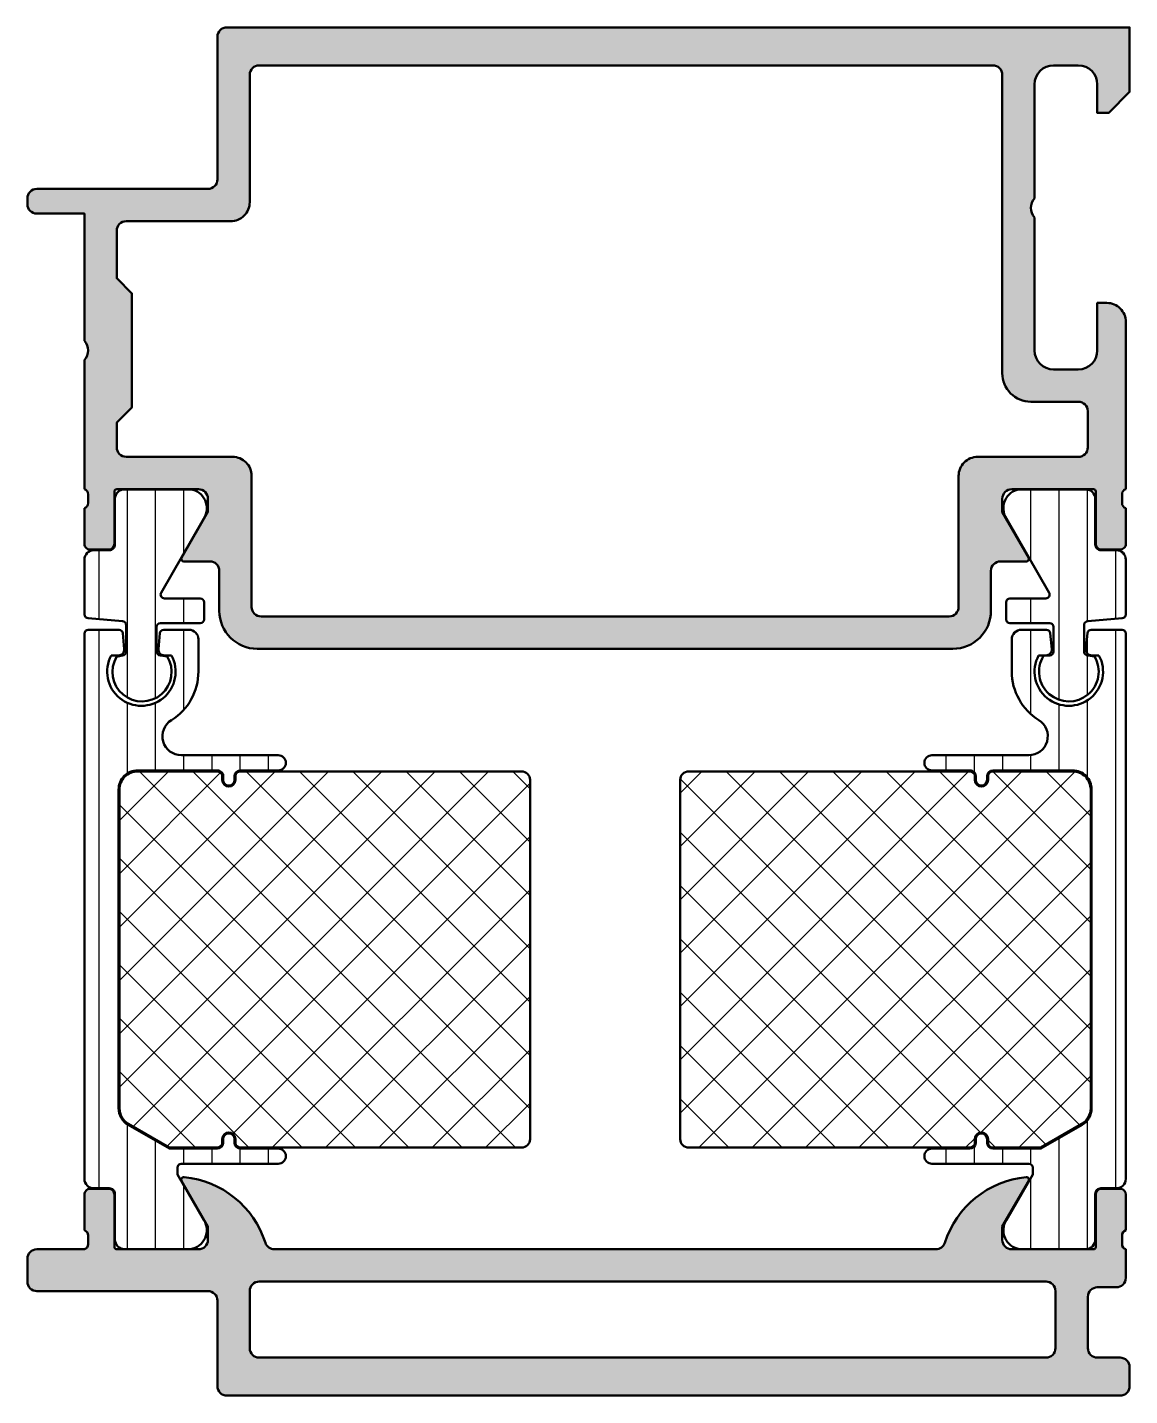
# Model space of a CAD drawing. Extents: x 20 to 78, y 3 to 75.
import ezdxf

# ---------------------------------------------------------------- set-up
doc = ezdxf.new("R2010")
doc.units = 0
for name, color, linetype, lineweight in [('0S-Alu contour', 7, 'Continuous', 50), ('0S-Alu hatch', 252, 'Continuous', 25), ('0S-Plastic contour', 254, 'Continuous', 50), ('0S-Plastic hatch', 253, 'Continuous', 25), ('0S-PT contour', 91, 'Continuous', 50), ('0S-PT hatch', 103, 'Continuous', 25)]:
    doc.layers.add(name, color=color, linetype=linetype, lineweight=lineweight)
pattern_1 = [(90, (0, 0), (-1.4859, 0), [])]
pattern_2 = [(135, (0, 0), (-1.403165018917055, -1.403165018917055), []), (225, (0, 0), (1.403165018917055, -1.403165018917055), [])]

# ---------------------------------------------------------------- blocks, each defined once
blk = doc.blocks.new('398150__D2F0867B_CA79_4D83_AA23_D057F32A120A_')
at = {"layer": '0S-Alu hatch'}
h = blk.add_hatch(color=256, dxfattribs=at)
edge = h.paths.add_edge_path()
edge.add_line((30.00026401343132, 74.50000104445732), (30.00026401343133, 67.00000104445695))
edge.add_ellipse((29.50029453007857, 66.99997052501573), major_axis=(-0.4999694842842503, 0), ratio=1, start_angle=89.9930054588263, end_angle=180.0034974838206, ccw=False)
edge.add_line((29.50023349491744, 66.500001044457), (20.50026401342631, 66.50000104445625))
edge.add_arc((20.50026401343114, 66.00000104073133), 0.5000000037249209, 90.00000000055367, 179.993005887432)
edge.add_line((20.00026401343151, 66.00006207587792), (20.00026401343143, 65.70002851026636))
edge.add_arc((20.50026401366356, 65.7000285102766), 0.5000000002321201, 180, 269.9982514709469)
edge.add_line((20.50024875486903, 65.2000285102773), (23.00000000000023, 65.20002851027718))
edge.add_line((23.00000000000023, 65.20002851027718), (23.00000000000035, 58.50003040446583))
edge.add_ellipse((22.4749758030479, 58.0000229818307), major_axis=(-0.7250226410780544, 0), ratio=1, start_angle=136.3989482371629, end_angle=223.6019249855894, ccw=False)
edge.add_line((23.00000762035857, 57.50002356094377), (22.99999999875553, 50.69907664726284))
edge.add_ellipse((22.92116355221252, 50.43155605526973), major_axis=(-0.2788950563274118, 0), ratio=1, start_angle=178.8354106259032, end_angle=253.58012358051332, ccw=False)
edge.add_line((23.20000099875554, 50.42588764727137), (23.20000099875553, 49.97229364727136))
edge.add_ellipse((22.92113290311235, 49.96663298779428), major_axis=(-0.2789255417371579, 0), ratio=1, start_angle=106.4245945553576, end_angle=181.1628700728891, ccw=False)
edge.add_line((22.99999999875554, 49.69908964727134), (22.99999999875553, 47.81907864726282))
edge.add_arc((23.29999999875552, 47.81907864726282), 0.2999999999999971, 180, 270.0000000000013)
edge.add_line((23.29999999875553, 47.51907864726283), (24.27997431779831, 47.51907864726283))
edge.add_arc((24.27997431779831, 47.81907864726284), 0.3000000000000043, 270.0000000000013, 360)
edge.add_line((24.57997431779831, 47.81907864726284), (24.57997431779831, 50.57907664726283))
edge.add_ellipse((24.69997431774081, 50.57907664726283), major_axis=(-0.1199999999424967, 0), ratio=1, start_angle=269.9999999999983, end_angle=360, ccw=False)
edge.add_line((24.69997431774081, 50.69907664720533), (29.00000000000031, 50.69909748777376))
edge.add_ellipse((29.000010320111, 50.19910780788475), major_axis=(-0.4999896799955189, 0), ratio=1, start_angle=179.9988173777202, end_angle=270.00118262198185, ccw=False)
edge.add_line((29.50000000000001, 50.19909748777415), (29.49999999999988, 49.49908528074347))
edge.add_line((29.49999999999988, 49.49908528074347), (28.11175537109272, 47.09457478269572))
edge.add_arc((28.23870596663834, 47.03788439617878), 0.1390332824644127, 155.9366245846284, 266.6097434881934)
edge.add_line((28.23048400878849, 46.89909443601615), (29.59999999875592, 46.89909443601576))
edge.add_ellipse((29.59999999875615, 46.3990944360168), major_axis=(-0.4999999999989626, 0), ratio=1, start_angle=180, end_angle=270.0000000000257, ccw=False)
edge.add_line((30.0999999987551, 46.39909443601681), (30.09999999875603, 44.29876967261841))
edge.add_arc((32.09999999875595, 44.2987696726181), 1.999999999999914, 180, 269.9999999999876)
edge.add_line((32.09999999875551, 42.29876967261819), (68.70000305175542, 42.29876967261779))
edge.add_arc((68.70000305175616, 44.29876967261841), 2.000000000000618, 269.9999999999789, 360)
edge.add_line((70.70000305175677, 44.29876967261841), (70.70000305175678, 46.39909443601569))
edge.add_ellipse((71.20000305175651, 46.39909443601597), major_axis=(-0.49999999999973, 0), ratio=1, start_angle=270.00000000004724, end_angle=360, ccw=False)
edge.add_line((71.2000030517561, 46.89909443601569), (72.56953430175747, 46.89909443601581))
edge.add_arc((72.56129753257002, 47.03789339212072), 0.1390431392858264, 273.3961299493354, 384.0575019778553)
edge.add_line((72.68826293945314, 47.09457478269528), (71.30001831054585, 49.49908528074314))
edge.add_line((71.30001831054585, 49.49908528074314), (71.30001831054632, 50.199097487784))
edge.add_ellipse((71.8000030538529, 50.19911274795955), major_axis=(-0.4999847435394781, 0), ratio=1, start_angle=-90.00699432659928, end_angle=0.0017487408159126971, ccw=False)
edge.add_line((71.80006408900441, 50.69909748777362), (76.10002873271398, 50.69907664720528))
edge.add_ellipse((76.100028732714, 50.57907664720527), major_axis=(-0.1199999999999974, 0), ratio=1, start_angle=180, end_angle=270.00000000000676, ccw=False)
edge.add_line((76.220028732714, 50.57907664720527), (76.22002873271398, 47.81907864720526))
edge.add_arc((76.52002873271398, 47.81907864720525), 0.2999999999999943, 180, 270)
edge.add_line((76.52002873271398, 47.51907864720526), (77.50000305175676, 47.51907864720527))
edge.add_arc((77.50000305175678, 47.81907864720527), 0.3000000000000078, 269.9999999999973, 360)
edge.add_line((77.80000305175679, 47.81907864720527), (77.80000305175678, 49.69908964721379))
edge.add_ellipse((77.87887014739992, 49.96663298773672), major_axis=(-0.2789255417371315, 0), ratio=1, start_angle=-1.1628700728924741, end_angle=73.57540544464848, ccw=False)
edge.add_line((77.60000205175677, 49.97229364721381), (77.60000205175677, 50.42588764721378))
edge.add_ellipse((77.87883949829981, 50.43155605521215), major_axis=(-0.2788950563274235, 0), ratio=1, start_angle=-73.58012358050843, end_angle=1.16458937409692, ccw=False)
edge.add_line((77.80000305175678, 50.69907664720527), (77.80000305175827, 59.50001630324557))
edge.add_arc((76.80000305164091, 59.50001630324512), 1.000000000117344, 0, 90.00087426481947)
edge.add_line((76.79998779284129, 60.50001630324605), (76.30000305175736, 60.50001630324591))
edge.add_line((76.30000305175736, 60.50001630324591), (76.30000305175794, 58.00001630324593))
edge.add_ellipse((75.29991565428485, 58.00010370070825), major_axis=(-1.000087401291919, 0), ratio=1, start_angle=90.00501389831152, end_angle=179.9949929319336, ccw=False)
edge.add_line((75.30000317096703, 57.00001630324559), (73.99995434284199, 57.00001630324594))
edge.add_ellipse((74.00001314057084, 58.00007510097467), major_axis=(-1.000058799457211, 0), ratio=1, start_angle=0.0033686637580103707, end_angle=89.99663133636528, ccw=False)
edge.add_line((72.99995434284212, 58.00001630324366), (72.99995434284197, 65.00001630464119))
edge.add_ellipse((73.52492478227374, 65.49998470621253), major_axis=(-0.7249568020558169, 0), ratio=1, start_angle=-43.60785378749159, end_angle=43.602621782706706, ccw=False)
edge.add_line((73.00000000000021, 66.00000104374767), (72.99999999999945, 72.00000104445623))
edge.add_ellipse((74.00005492741286, 71.99994611704346), major_axis=(-1.000054928921843, 0), ratio=1, start_angle=270.00314693606, end_angle=359.99685306376585, ccw=False)
edge.add_line((74.00000000000036, 73.00000104445687), (75.30000305175837, 73.00000104445633))
edge.add_ellipse((75.29997722375064, 71.99997521644913), major_axis=(-1.00002582834073, 0), ratio=1, start_angle=180.0014797973691, end_angle=269.99852020238484, ccw=False)
edge.add_line((76.30000305175784, 72.00000104445257), (76.30000305175724, 70.5000010444568))
edge.add_line((76.30000305175724, 70.5000010444568), (76.89999389648327, 70.50000104445729))
edge.add_line((76.89999389648327, 70.50000104445729), (78.00000000000045, 71.60000714797133))
edge.add_line((78.00000000000045, 71.60000714797133), (78, 75.00000104445695))
edge.add_line((78, 75.00000104445695), (30.5002640134316, 75.00000104445675))
edge.add_arc((30.50028493701999, 74.49998012086807), 0.5000209240264388, 90.00239756628095, 179.9976024336429)
edge = h.paths.add_edge_path()
edge.add_ellipse((32.20029758276723, 72.49998883742502), major_axis=(-0.5000305185099218, 0), ratio=1, start_angle=270.003496844035, end_angle=359.99650315784504, ccw=False)
edge.add_line((32.20026706518374, 73.00001935500367), (70.80001220309043, 72.99998883763575))
edge.add_ellipse((70.80004272253704, 72.50001935407288), major_axis=(-0.499969484494379, 0), ratio=1, start_angle=179.9930054594119, end_angle=270.00349748442494, ccw=False)
edge.add_line((71.3000122033059, 72.49995831891688), (71.30001220703129, 56.80001172560853))
edge.add_arc((72.80001220703072, 56.80001172560853), 1.499999999999431, 180, 270.0000000000005)
edge.add_line((72.80001220703073, 55.30001172560909), (75.3000030517578, 55.30001172560909))
edge.add_ellipse((75.30000305175776, 54.80001172560949), major_axis=(-0.4999999999996101, 0), ratio=1, start_angle=180, end_angle=269.9999999999951, ccw=False)
edge.add_line((75.80000305175736, 54.80001172560943), (75.80000305175713, 52.89909748777348))
edge.add_ellipse((75.30000305175753, 52.89909748777348), major_axis=(-0.499999999999595, 0), ratio=1, start_angle=90.00000000000807, end_angle=180, ccw=False)
edge.add_line((75.3000030517576, 52.39909748777389), (70.00092949662229, 52.39909748777379))
edge.add_arc((70.0009274475944, 51.39818835071697), 1.000909137058925, 89.99988270598647, 180.0001172906019)
edge.add_line((69.00001831053758, 51.39818630168687), (69.00000305175676, 44.49874220679731))
edge.add_ellipse((68.49999232068394, 44.49878345703477), major_axis=(-0.5000107327743628, 0), ratio=1, start_angle=90.0012296638372, end_angle=179.9952731724382, ccw=False)
edge.add_line((68.50000305175561, 43.99877272437556), (32.29999795146663, 43.99877272437539))
edge.add_ellipse((32.30000868249467, 44.49878140969596), major_axis=(-0.5000086854357254, 0), ratio=1, start_angle=0.004726827561796654, end_angle=89.99877033612711, ccw=False)
edge.add_line((31.79999999876049, 44.4987401596273), (31.79998473998023, 51.39909849235003))
edge.add_arc((30.80001000428273, 51.39907729498472), 0.9999747359221768, 0.0012145502538139, 90.0014491386028)
edge.add_line((30.79998471268178, 52.39905203058706), (25.20000326079588, 52.40035079152082))
edge.add_ellipse((25.20000326079585, 52.90035079152067), major_axis=(-0.4999999999998508, 0), ratio=1, start_angle=0, end_angle=90.00000000000409, ccw=False)
edge.add_line((24.70000326079599, 52.90035079152062), (24.70000326079591, 54.20001562593386))
edge.add_line((24.70000326079591, 54.20001562593386), (25.5000076203586, 55.000019985496))
edge.add_line((25.5000076203586, 55.000019985496), (25.50000762035863, 61.00002598385842))
edge.add_line((25.50000762035863, 61.00002598385842), (24.70000326079619, 61.80003034342095))
edge.add_line((24.70000326079619, 61.80003034342095), (24.70001455071076, 64.30001429658894))
edge.add_ellipse((25.20001455071041, 64.30001325148731), major_axis=(-0.5000000000007426, 0), ratio=1, start_angle=270.00000000014575, end_angle=359.9998802401752, ccw=False)
edge.add_line((25.20001455070914, 64.80001325148805), (30.70026706512218, 64.80001325141924))
edge.add_arc((30.70027874519626, 65.80000157141228), 0.9999883200612565, 269.9993307732342, 360.000669226757)
edge.add_line((31.70026706518931, 65.80001325148848), (31.70026706518857, 72.5000193549921))
at = {"layer": '0S-Alu contour', "color": 7}
for points in [[(76.30000305175784, 72.00000104445257), (76.30000305175724, 70.5000010444568), (76.89999389648327, 70.50000104445729), (78.00000000000045, 71.60000714797133), (78, 75.00000104445695), (30.5002640134316, 75.00000104445675)], [(30.00026401343132, 74.50000104445732), (30.00026401343133, 67.00000104445695)], [(32.20026706518374, 73.00001935500367), (70.80001220309043, 72.99998883763575)], [(74.00000000000036, 73.00000104445687), (75.30000305175837, 73.00000104445633)], [(31.70026706518931, 65.80001325148848), (31.70026706518857, 72.5000193549921)], [(71.3000122033059, 72.49995831891688), (71.30001220703129, 56.80001172560853)], [(73.00000000000021, 66.00000104374767), (72.99999999999945, 72.00000104445623)], [(29.50023349491744, 66.500001044457), (20.50026401342631, 66.50000104445625)], [(20.00026401343151, 66.00006207587792), (20.00026401343143, 65.70002851026636)], [(20.50024875486903, 65.2000285102773), (23.00000000000023, 65.20002851027718), (23.00000000000035, 58.50003040446583)], [(25.20001455070914, 64.80001325148805), (30.70026706512218, 64.80001325141924)], [(72.99995434284212, 58.00001630324366), (72.99995434284197, 65.00001630464119)], [(24.70000326079599, 52.90035079152062), (24.70000326079591, 54.20001562593386), (25.5000076203586, 55.000019985496), (25.50000762035863, 61.00002598385842), (24.70000326079619, 61.80003034342095), (24.70001455071076, 64.30001429658894)], [(76.79998779284129, 60.50001630324605), (76.30000305175736, 60.50001630324591), (76.30000305175794, 58.00001630324593)], [(77.80000305175678, 50.69907664720527), (77.80000305175827, 59.50001630324557)], [(23.00000762035857, 57.50002356094377), (22.99999999875553, 50.69907664726284)], [(75.30000317096703, 57.00001630324559), (73.99995434284199, 57.00001630324594)], [(72.80001220703073, 55.30001172560909), (75.3000030517578, 55.30001172560909)], [(75.80000305175736, 54.80001172560943), (75.80000305175713, 52.89909748777348)], [(30.79998471268178, 52.39905203058706), (25.20000326079588, 52.40035079152082)], [(75.3000030517576, 52.39909748777389), (70.00092949662229, 52.39909748777379)], [(31.79999999876049, 44.4987401596273), (31.79998473998023, 51.39909849235003)], [(69.00001831053758, 51.39818630168687), (69.00000305175676, 44.49874220679731)], [(23.20000099875554, 50.42588764727137), (23.20000099875553, 49.97229364727136)], [(24.57997431779831, 47.81907864726284), (24.57997431779831, 50.57907664726283)], [(24.69997431774081, 50.69907664720533), (29.00000000000031, 50.69909748777376)], [(71.80006408900441, 50.69909748777362), (76.10002873271398, 50.69907664720528)], [(76.220028732714, 50.57907664720527), (76.22002873271398, 47.81907864720526)], [(77.60000205175677, 49.97229364721381), (77.60000205175677, 50.42588764721378)], [(22.99999999875554, 49.69908964727134), (22.99999999875553, 47.81907864726282)], [(29.50000000000001, 50.19909748777415), (29.49999999999988, 49.49908528074347), (28.11175537109272, 47.09457478269572)], [(72.68826293945314, 47.09457478269528), (71.30001831054585, 49.49908528074314), (71.30001831054632, 50.199097487784)], [(77.80000305175679, 47.81907864720527), (77.80000305175678, 49.69908964721379)], [(23.29999999875553, 47.51907864726283), (24.27997431779831, 47.51907864726283)], [(28.23048400878849, 46.89909443601615), (29.59999999875592, 46.89909443601576)], [(71.2000030517561, 46.89909443601569), (72.56953430175747, 46.89909443601581)], [(76.52002873271398, 47.51907864720526), (77.50000305175676, 47.51907864720527)], [(30.0999999987551, 46.39909443601681), (30.09999999875603, 44.29876967261841)], [(70.70000305175677, 44.29876967261841), (70.70000305175678, 46.39909443601569)], [(68.50000305175561, 43.99877272437556), (32.29999795146663, 43.99877272437539)], [(32.09999999875551, 42.29876967261819), (68.70000305175542, 42.29876967261779)]]:
    blk.add_lwpolyline(points, dxfattribs=at)
for centre, radius, start, end in [((30.50028493701999, 74.49998012086807), 0.5000209240264388, 90.00239756628095, 179.9976024336429), ((20.50026401343114, 66.00000104073133), 0.5000000037249209, 90.00000000055367, 179.993005887432), ((20.50026401366356, 65.7000285102766), 0.5000000002321201, 180, 269.9982514709469), ((30.70027874519626, 65.80000157141228), 0.9999883200612565, 269.9993307732342, 0.0006692267570559), ((76.80000305164091, 59.50001630324512), 1.000000000117344, 0, 90.00087426481947), ((72.80001220703072, 56.80001172560853), 1.499999999999431, 180, 270.0000000000005), ((30.80001000428273, 51.39907729498472), 0.9999747359221768, 0.0012145502538139, 90.0014491386028), ((70.0009274475944, 51.39818835071697), 1.000909137058925, 89.99988270598647, 180.0001172906019), ((23.29999999875552, 47.81907864726282), 0.2999999999999971, 180, 270.0000000000013), ((24.27997431779831, 47.81907864726284), 0.3000000000000043, 270.0000000000013, 0), ((76.52002873271398, 47.81907864720525), 0.2999999999999943, 180, 270), ((77.50000305175678, 47.81907864720527), 0.3000000000000078, 269.9999999999973, 0), ((28.23870596663834, 47.03788439617878), 0.1390332824644127, 155.9366245846284, 266.6097434881934), ((72.56129753257002, 47.03789339212072), 0.1390431392858264, 273.3961299493354, 24.05750197785528), ((32.09999999875595, 44.2987696726181), 1.999999999999914, 180, 269.9999999999876), ((68.70000305175616, 44.29876967261841), 2.000000000000618, 269.9999999999789, 0)]:
    blk.add_arc(centre, radius, start, end, dxfattribs=at)
at = {"layer": '0S-Alu contour', "color": 7, "extrusion": (0, 0, -1)}
for centre, radius, start, end in [((-32.20029758276723, 72.49998883742502), 0.5000305185099218, 0.003496842154942, 89.99650315596499), ((-70.80004272253704, 72.50001935407288), 0.499969484494379, 89.99650251557507, 180.0069945405882), ((-74.00005492741286, 71.99994611704346), 1.000054928921843, 0.0031469362341623, 89.99685306394004), ((-75.29997722375064, 71.99997521644913), 1.00002582834073, 90.00147979761515, 179.9985202026309), ((-29.50029453007857, 66.99997052501573), 0.4999694842842503, 179.9965025161794, 270.0069945411737), ((-73.52492478227374, 65.49998470621253), 0.7249568020558171, 316.3973782172933, 43.60785378749162), ((-25.20001455071041, 64.30001325148731), 0.5000000000007426, 0.0001197598248263, 89.99999999985424), ((-22.4749758030479, 58.0000229818307), 0.7250226410780546, 136.3980750144106, 223.6010517628371), ((-74.00001314057084, 58.00007510097467), 1.000058799457211, 270.0033686636347, 359.996631336242), ((-75.29991565428485, 58.00010370070825), 1.000087401291919, 180.0050070680665, 269.9949861016885), ((-75.30000305175776, 54.80001172560949), 0.4999999999996101, 90.00000000000487, 180), ((-25.20000326079585, 52.90035079152067), 0.4999999999998508, 269.9999999999959, 0), ((-75.30000305175753, 52.89909748777348), 0.499999999999595, 180, 269.9999999999919), ((-22.92116355221252, 50.43155605526973), 0.2788950563274118, 106.4198764194867, 181.1645893740969), ((-24.69997431774081, 50.57907664726283), 0.1199999999424968, 0, 90.0000000000017), ((-29.000010320111, 50.19910780788475), 0.4999896799955189, 89.99881737801816, 180.0011826222798), ((-71.8000030538529, 50.19911274795955), 0.4999847435394782, 359.9982512591841, 90.00699432659925), ((-76.100028732714, 50.57907664720527), 0.1199999999999974, 89.99999999999324, 180), ((-77.87883949829981, 50.43155605521215), 0.2788950563274235, 358.8354106259031, 73.58012358050841), ((-22.92113290311235, 49.96663298779428), 0.2789255417371579, 178.8371299271109, 253.5754054446424), ((-77.87887014739992, 49.96663298773672), 0.2789255417371315, 286.4245945553515, 1.162870072892493), ((-29.59999999875615, 46.3990944360168), 0.4999999999989626, 89.99999999997434, 180), ((-71.20000305175651, 46.39909443601597), 0.49999999999973, 0, 89.99999999995278), ((-32.30000868249467, 44.49878140969596), 0.5000086854357254, 270.001229663873, 359.9952731724382), ((-68.49999232068394, 44.49878345703477), 0.5000107327743628, 180.0047268275618, 269.9987703361628)]:
    blk.add_arc(centre, radius, start, end, dxfattribs=at)
blk = doc.blocks.new('284683__45D297F5_94B5_4EF2_9C93_16A28F74FB3E___11F28F16_BD12_46A5_A1A6_DF927A4A1D4A_')
at = {"layer": '0S-Plastic hatch'}
h = blk.add_hatch(dxfattribs=at)
h.set_pattern_fill('ANSI31', color=256, scale=0.4680000000000001, angle=45, style=0)
h.set_pattern_definition(pattern_1)
edge = h.paths.add_edge_path()
edge.add_line((22.99999999999697, 46.99002270905998), (22.99999999999697, 44.10751706330802))
edge.add_arc((23.20040401124497, 44.10790883705226), 0.2004043941907311, 180.1120085038914, 269.8836202750908)
edge.add_line((23.19999694823916, 43.90750485627677), (24.99999999999697, 43.75000363557364))
edge.add_ellipse((24.99959574255127, 43.54960246014424), major_axis=(-0.2004015831713228, 0), ratio=1, start_angle=180.1112080115298, end_angle=269.88442076745537, ccw=False)
edge.add_line((25.19999694823916, 43.5499914285424), (25.19999694823916, 42.14999562470938))
edge.add_ellipse((24.99959295804352, 42.15038739278385), major_axis=(-0.2004043731273366, 0), ratio=1, start_angle=90.11419246348919, end_angle=179.8879931053353, ccw=False)
edge.add_line((24.99999237060244, 41.94998341767814), (24.6983372703553, 41.88069551682412))
edge.add_arc((26.03273939633658, 41.0830743869122), 1.554615225933836, 149.1316896044953, 391.7299762794008)
edge.add_line((27.35499572753602, 41.90067251271014), (26.99999999999697, 41.94998341767814))
edge.add_ellipse((27.00039659183237, 42.15038457216791), major_axis=(-0.2004015469149841, 0), ratio=1, start_angle=0.11120204489219532, end_angle=89.8866123862843, ccw=False)
edge.add_line((26.79999542236025, 42.14999562470938), (26.79999542236025, 43.45001584260489))
edge.add_ellipse((27.00035758703783, 43.44963533893197), major_axis=(-0.2003625259806017, 0), ratio=1, start_angle=270.1044375530894, end_angle=359.89119089237767, ccw=False)
edge.add_line((26.99999237060243, 43.64999753205802), (29.09999084472355, 43.64999753205802))
edge.add_arc((29.09959425288815, 43.85039868654778), 0.2004015469149663, 270.1133876137158, 359.8887979551078)
edge.add_line((29.29999542236025, 43.85000973908925), (29.29999542236025, 44.75000363557365))
edge.add_arc((29.09957329876585, 44.74959373479213), 0.2004225427558924, 0.1171804371379405, 89.88063399403507)
edge.add_line((29.09999084472354, 44.9500158426049), (27.21242570184131, 44.9500158426049))
edge.add_ellipse((27.21242570184132, 45.1500158426049), major_axis=(-0.2000000000000028, 0), ratio=1, start_angle=-29.879840183825706, end_angle=89.99999999999898, ccw=False)
edge.add_line((27.03901128368971, 45.24965237996515), (29.28548149809644, 49.15956670905997))
edge.add_arc((28.44422884910509, 49.70020163433712), 0.9999960709244813, 327.2729839001594, 441.8183919481002)
edge.add_line((28.58653949809644, 50.69001970905998), (25.1099979999967, 50.69001981464585))
edge.add_arc((25.10999536037162, 50.19002383720723), 0.4999959774455904, 89.99969751881414, 180.0003024817733)
edge.add_line((24.609999382933, 50.19002119757703), (24.6103313275909, 47.79006430847302))
edge.add_ellipse((24.31033133046046, 47.79002281464584), major_axis=(-0.3000000000000047, 0), ratio=1, start_angle=90.00000746561909, end_angle=180.0079247372928, ccw=False)
edge.add_line((24.31033136955035, 47.49002281464584), (23.49999993484717, 47.49002270905997))
edge.add_arc((23.49999999999697, 46.99002270905998), 0.4999999999999929, 90.00000746561696, 180)
at = {"layer": '0S-Plastic contour', "color": 7}
for points in [[(28.58653949809644, 50.69001970905998), (25.1099979999967, 50.69001981464585)], [(24.609999382933, 50.19002119757703), (24.6103313275909, 47.79006430847302)], [(27.03901128368971, 45.24965237996515), (29.28548149809644, 49.15956670905997)], [(22.99999999999697, 46.99002270905998), (22.99999999999697, 44.10751706330802)], [(24.31033136955035, 47.49002281464584), (23.49999993484717, 47.49002270905997)], [(29.09999084472354, 44.9500158426049), (27.21242570184131, 44.9500158426049)], [(29.29999542236025, 43.85000973908925), (29.29999542236025, 44.75000363557365)], [(23.19999694823916, 43.90750485627677), (24.99999999999697, 43.75000363557364)], [(25.19999694823916, 43.5499914285424), (25.19999694823916, 42.14999562470938)], [(26.79999542236025, 42.14999562470938), (26.79999542236025, 43.45001584260489)], [(26.99999237060243, 43.64999753205802), (29.09999084472355, 43.64999753205802)], [(24.99999237060244, 41.94998341767814), (24.6983372703553, 41.88069551682412)], [(27.35499572753602, 41.90067251271014), (26.99999999999697, 41.94998341767814)]]:
    blk.add_lwpolyline(points, dxfattribs=at)
for centre, radius, start, end in [((25.10999536037162, 50.19002383720723), 0.4999959774455904, 89.99969751881414, 180.0003024817733), ((28.44422884910509, 49.70020163433712), 0.9999960709244813, 327.2729839001594, 81.81839194810021), ((23.49999999999697, 46.99002270905998), 0.4999999999999929, 90.00000746561696, 180), ((29.09957329876585, 44.74959373479213), 0.2004225427558924, 0.1171804371379405, 89.88063399403507), ((23.20040401124497, 44.10790883705226), 0.2004043941907311, 180.1120085038914, 269.8836202750908), ((29.09959425288815, 43.85039868654778), 0.2004015469149663, 270.1133876137158, 359.8887979551078), ((26.03273939633658, 41.0830743869122), 1.554615225933836, 149.1316896044953, 31.72997627940086)]:
    blk.add_arc(centre, radius, start, end, dxfattribs=at)
at = {"layer": '0S-Plastic contour', "color": 7, "extrusion": (0, 0, -1)}
for centre, radius, start, end in [((-24.31033133046046, 47.79002281464584), 0.3000000000000047, 179.9920752627072, 269.9999925343809), ((-27.21242570184132, 45.1500158426049), 0.2000000000000028, 270.000000000001, 29.87984018382567), ((-24.99959574255127, 43.54960246014424), 0.2004015831713228, 90.11557923254462, 179.8887919884702), ((-27.00035758703783, 43.44963533893197), 0.2003625259806018, 0.1088091076223094, 89.89556244691065), ((-24.99959295804352, 42.15038739278385), 0.2004043731273366, 180.1120068946648, 269.8858075365108), ((-27.00039659183237, 42.15038457216791), 0.2004015469149841, 270.1133876137157, 359.8887979551078)]:
    blk.add_arc(centre, radius, start, end, dxfattribs=at)
blk = doc.blocks.new('284683__8EB1678A_1CEF_4F96_B016_9E9373EEA350___2CFADB33_5C1E_401C_896D_D5427182D38B_')
at = {"layer": '0S-Plastic hatch'}
h = blk.add_hatch(dxfattribs=at)
h.set_pattern_fill('ANSI31', color=256, scale=0.4680000000000001, angle=45, style=0)
h.set_pattern_definition(pattern_1)
edge = h.paths.add_edge_path()
edge.add_line((22.99999389647817, 43.09997245936939), (23.00000001492546, 14.41001670802235))
edge.add_arc((23.50000001492545, 14.41001681465282), 0.5, 180.0000122241782, 270)
edge.add_line((23.50000001492545, 13.91001681465282), (24.31033133333029, 13.91001681465282))
edge.add_ellipse((24.31033133333029, 13.61001681465282), major_axis=(-0.3000000000000007, 0), ratio=1, start_angle=180, end_angle=270.0000000000007, ccw=False)
edge.add_line((24.61033133333029, 13.61001681465282), (24.60999938293328, 11.21001843171651))
edge.add_arc((25.10999536037189, 11.21001579209143), 0.4999959774455815, 179.9996975182267, 270.0003024811867)
edge.add_line((25.10999799999697, 10.71001981465282), (28.58653949809644, 10.71001981465282))
edge.add_arc((28.44422884910509, 11.69983788937567), 0.999996070924473, 278.1816080518995, 392.7270160998407)
edge.add_line((29.28548149809643, 12.24047281465282), (27.9000030517548, 14.64019220543533))
edge.add_line((27.9000030517548, 14.64019220543533), (27.9000030517548, 14.99998471964841))
edge.add_ellipse((28.10000305175478, 14.99998471964847), major_axis=(-0.1999999999999886, 0), ratio=1, start_angle=270.00000000001626, end_angle=360, ccw=False)
edge.add_line((28.10000305175473, 15.19998471964846), (33.19999084472355, 15.19998471964848))
edge.add_arc((33.19999084472355, 15.59997861613284), 0.3999938964843608, 270, 450)
edge.add_line((33.19999084472355, 15.99997251261721), (31.19998779296569, 15.99997251261732))
edge.add_ellipse((31.19998779296571, 16.2999725126173), major_axis=(-0.2999999999999794, 0), ratio=1, start_angle=0, end_angle=89.99999999999528, ccw=False)
edge.add_line((30.89998779296573, 16.2999725126173), (30.89998779296573, 16.49997251261724))
edge.add_arc((30.59999237060245, 16.49997251261712), 0.2999954223632812, 0, 180)
edge.add_line((30.29999694823917, 16.49997251261712), (30.29999694823917, 16.29997251261728))
edge.add_ellipse((29.99999694823905, 16.29997251261721), major_axis=(-0.3000000000001215, 0), ratio=1, start_angle=90.00000000001017, end_angle=180, ccw=False)
edge.add_line((29.9999969482391, 15.99997251261709), (27.4737792968721, 15.99997251261721))
edge.add_line((27.4737792968721, 15.99997251261721), (25.30007629394233, 17.25470426021193))
edge.add_ellipse((25.80008256966078, 18.12081257374727), major_axis=(-1.000074940458397, 0), ratio=1, start_angle=0.0011141101646217066, end_angle=60.00206363611193, ccw=False)
edge.add_line((24.80000762939145, 18.12079312739946), (24.79999501933642, 34.89999584554805))
edge.add_ellipse((25.79999501933593, 34.89999692667973), major_axis=(-1.00000000000009, 0), ratio=1, start_angle=-89.99999999999523, end_angle=6.194420529936906e-05, ccw=False)
edge.add_line((25.79999501933585, 35.89999692667982), (29.99999694823909, 35.89999692667959))
edge.add_ellipse((29.99999694823916, 35.59999692667958), major_axis=(-0.3000000000000114, 0), ratio=1, start_angle=180, end_angle=270.0000000000122, ccw=False)
edge.add_line((30.29999694823917, 35.59999692667959), (30.29999694823917, 35.39999692667971))
edge.add_arc((30.59999237060245, 35.39999692667971), 0.2999954223632812, 180, 360)
edge.add_line((30.89998779296573, 35.39999692667971), (30.89998779296573, 35.59999692667958))
edge.add_ellipse((31.19998779296592, 35.59999692667952), major_axis=(-0.3000000000001854, 0), ratio=1, start_angle=270.0000000000007, end_angle=360, ccw=False)
edge.add_line((31.19998779296591, 35.89999692667971), (33.19999084472355, 35.89999692667962))
edge.add_arc((33.19999084472355, 36.29999082316404), 0.3999938964844105, 270, 450)
edge.add_line((33.19999084472355, 36.69998471964845), (28.10718394617552, 36.69998471964845))
edge.add_ellipse((28.10718394617551, 37.6999847196484), major_axis=(-0.999999999999943, 0), ratio=1, start_angle=-58.211669356389905, end_angle=90.00000000000102, ccw=False)
edge.add_arc((26.00005319402881, 41.09998471867174), 3.000000000000184, 301.7883306436116, 360.0039970867418)
edge.add_line((29.00005318672882, 41.10019400564397), (28.99999389648147, 42.79997251261716))
edge.add_arc((28.49999389648131, 42.7999725126171), 0.5000000000001564, 0, 90.00000000000651)
edge.add_line((28.49999389648125, 43.29997251261726), (27.17397852499689, 43.29997251261725))
edge.add_arc((27.17397852499687, 43.09997251261726), 0.1999999999999891, 89.99999999999594, 174.9998434473586)
edge.add_line((26.97473963300743, 43.11740420555904), (26.90113555849396, 42.2761322590613))
edge.add_arc((27.19999389647821, 42.24998471964858), 0.3000000000000682, 174.9998434473521, 270.0000000000027)
edge.add_line((27.19999389647822, 41.94998471964851), (27.58671635876797, 41.94998471964845))
edge.add_ellipse((26.000053194029, 41.09998471867178), major_axis=(-1.799999999999962, 0), ratio=1, start_angle=-28.17864277579929, end_angle=208.1786427757992, ccw=False)
edge.add_line((24.41339002929002, 41.94998471964845), (24.79999389647824, 41.94998471964857))
edge.add_arc((24.79999389647828, 42.24998471964862), 0.3000000000000467, 269.9999999999919, 365.0001565526389)
edge.add_line((25.0988522344625, 42.27613225906128), (25.02524815994914, 43.11740420555898))
edge.add_arc((24.82600926795948, 43.09997251261705), 0.2000000000002302, 5.000156552674131, 90.00000000000813)
edge.add_line((24.82600926795945, 43.29997251261729), (23.19999389647822, 43.29997251261728))
edge.add_arc((23.1999938964782, 43.09997251261725), 0.2000000000000313, 89.99999999999388, 179.9999847272327)
at = {"layer": '0S-Plastic contour', "color": 7}
for points in [[(24.82600926795945, 43.29997251261729), (23.19999389647822, 43.29997251261728)], [(28.49999389648125, 43.29997251261726), (27.17397852499689, 43.29997251261725)], [(22.99999389647817, 43.09997245936939), (23.00000001492546, 14.41001670802234)], [(25.0988522344625, 42.27613225906128), (25.02524815994914, 43.11740420555898)], [(26.97473963300743, 43.11740420555904), (26.90113555849396, 42.2761322590613)], [(29.00005318672882, 41.10019400564397), (28.99999389648147, 42.79997251261716)], [(24.41339002929002, 41.94998471964845), (24.79999389647824, 41.94998471964857)], [(27.19999389647822, 41.94998471964851), (27.58671635876797, 41.94998471964845)], [(33.19999084472355, 36.69998471964845), (28.10718394617552, 36.69998471964845)], [(25.79999501933585, 35.89999692667982), (29.99999694823909, 35.89999692667959)], [(30.29999694823917, 35.59999692667959), (30.29999694823917, 35.39999692667971)], [(30.89998779296573, 35.39999692667971), (30.89998779296573, 35.59999692667958)], [(31.19998779296591, 35.89999692667971), (33.19999084472355, 35.89999692667962)], [(24.80000762939145, 18.12079312739946), (24.79999501933642, 34.89999584554805)], [(29.9999969482391, 15.99997251261709), (27.4737792968721, 15.99997251261721), (25.30007629394233, 17.25470426021193)], [(30.29999694823917, 16.49997251261712), (30.29999694823917, 16.29997251261728)], [(30.89998779296573, 16.2999725126173), (30.89998779296573, 16.49997251261724)], [(33.19999084472355, 15.99997251261721), (31.19998779296569, 15.99997251261732)], [(28.10000305175473, 15.19998471964846), (33.19999084472355, 15.19998471964848)], [(29.28548149809643, 12.24047281465282), (27.9000030517548, 14.64019220543533), (27.9000030517548, 14.99998471964841)], [(23.50000001492545, 13.91001681465282), (24.31033133333029, 13.91001681465282)], [(24.61033133333029, 13.61001681465282), (24.60999938293328, 11.21001843171651)], [(25.10999799999697, 10.71001981465282), (28.58653949809644, 10.71001981465282)]]:
    blk.add_lwpolyline(points, dxfattribs=at)
for centre, radius, start, end in [((23.1999938964782, 43.09997251261725), 0.2000000000000313, 89.99999999999388, 179.9999847272327), ((24.82600926795948, 43.09997251261705), 0.2000000000002302, 5.000156552674131, 90.00000000000813), ((27.17397852499687, 43.09997251261726), 0.1999999999999891, 89.99999999999594, 174.9998434473586), ((28.49999389648131, 42.7999725126171), 0.5000000000001564, 0, 90.00000000000651), ((24.79999389647828, 42.24998471964862), 0.3000000000000467, 269.9999999999919, 5.000156552638954), ((27.19999389647821, 42.24998471964858), 0.3000000000000682, 174.9998434473521, 270.0000000000027), ((26.00005319402881, 41.09998471867174), 3.000000000000184, 301.7883306436116, 0.0039970867418171), ((33.19999084472355, 36.29999082316404), 0.3999938964844105, 270, 90), ((30.59999237060245, 35.39999692667971), 0.2999954223632812, 180, 0), ((30.59999237060245, 16.49997251261712), 0.2999954223632812, 0, 180), ((33.19999084472355, 15.59997861613284), 0.3999938964843608, 270, 90), ((23.50000001492545, 14.41001681465282), 0.5, 180.0000122241782, 270), ((28.44422884910509, 11.69983788937567), 0.999996070924473, 278.1816080518995, 32.72701609984073), ((25.10999536037189, 11.21001579209143), 0.4999959774455815, 179.9996975182267, 270.0003024811867)]:
    blk.add_arc(centre, radius, start, end, dxfattribs=at)
at = {"layer": '0S-Plastic contour', "color": 7, "extrusion": (0, 0, -1)}
for centre, radius, start, end in [((-26.000053194029, 41.09998471867178), 1.799999999999962, 151.8213572242008, 28.1786427757992), ((-28.10718394617551, 37.6999847196484), 0.999999999999943, 269.999999999999, 58.21166935638991), ((-25.79999501933593, 34.89999692667973), 1.00000000000009, 359.9999380557947, 89.99999999999532), ((-29.99999694823916, 35.59999692667958), 0.3000000000000114, 89.99999999998779, 180), ((-31.19998779296592, 35.59999692667952), 0.3000000000001854, 0, 89.99999999999935), ((-25.80008256966078, 18.12081257374727), 1.000074940458397, 299.9979363638881, 359.9988858898354), ((-29.99999694823905, 16.29997251261721), 0.3000000000001215, 180, 269.9999999999898), ((-31.19998779296571, 16.2999725126173), 0.2999999999999794, 270.0000000000047, 0), ((-28.10000305175478, 14.99998471964847), 0.1999999999999886, 0, 89.99999999998371), ((-24.31033133333029, 13.61001681465282), 0.3000000000000007, 89.99999999999935, 180)]:
    blk.add_arc(centre, radius, start, end, dxfattribs=at)
blk = doc.blocks.new('284683__12D2D181_F565_4553_939E_35714365F289___08790AD2_C7F4_4F37_9136_DE79C439C509_')
at = {"layer": '0S-Plastic hatch'}
h = blk.add_hatch(dxfattribs=at)
h.set_pattern_fill('ANSI31', color=256, scale=0.4680000000000001, angle=45, style=0)
h.set_pattern_definition(pattern_1)
edge = h.paths.add_edge_path()
edge.add_ellipse((77.59959904050699, 44.10790883706058), major_axis=(-0.2004043941907312, 0), ratio=1, start_angle=90.11637972490922, end_angle=179.8879914961055, ccw=False)
edge.add_line((77.6000061035128, 43.90750485628508), (75.800003051755, 43.75000363558195))
edge.add_arc((75.80040730920066, 43.54960246015255), 0.2004015831713134, 90.1155792325416, 179.8887919884801)
edge.add_line((75.6000061035128, 43.5499914285507), (75.6000061035128, 42.1499956247177))
edge.add_arc((75.80041009370844, 42.15038739279214), 0.2004043731273281, 180.1120068946615, 269.8858075365129)
edge.add_line((75.80001068114952, 41.94998341768644), (76.15500640868858, 41.89329880745714))
edge.add_ellipse((74.80162840503338, 41.09855972712648), major_axis=(-1.569471957883447, 0), ratio=1, start_angle=-31.62984568939322, end_angle=210.4225739104801, ccw=False)
edge.add_line((73.4652954303844, 41.92163712776888), (73.80000305175498, 41.94998341768644))
edge.add_arc((73.79960645991959, 42.15038457217621), 0.2004015469149797, 270.1133876137157, 359.8887979551078)
edge.add_line((74.0000076293917, 42.14999562471769), (74.0000076293917, 43.4500158426132))
edge.add_arc((73.79964546471413, 43.44963533894026), 0.2003625259806087, 0.1088091076223094, 89.89556244690863)
edge.add_line((73.80001068114953, 43.64999753206633), (71.70001220702842, 43.64999753206633))
edge.add_ellipse((71.7004087988638, 43.85039868655606), major_axis=(-0.2004015469149486, 0), ratio=1, start_angle=0.1112020448888984, end_angle=89.88661238628828, ccw=False)
edge.add_line((71.5000076293917, 43.85000973909757), (71.5000076293917, 44.75000363558195))
edge.add_ellipse((71.70042975298611, 44.74959373480043), major_axis=(-0.2004225427559049, 0), ratio=1, start_angle=270.11936600596493, end_angle=359.88281956285897, ccw=False)
edge.add_line((71.70001220702842, 44.95001584261321), (73.58757734991065, 44.9500158426132))
edge.add_arc((73.58757734991065, 45.1500158426132), 0.2000000000000011, 270, 389.8798401838257)
edge.add_line((73.76099176806225, 45.24965237997346), (71.51452155365553, 49.15956670906828))
edge.add_ellipse((72.35577420264687, 49.70020163434544), major_axis=(-0.9999960709244738, 0), ratio=1, start_angle=-81.8183919481001, end_angle=32.727016099840796, ccw=False)
edge.add_line((72.21346355365552, 50.69001970906828), (75.69000505175528, 50.69001981465415))
edge.add_ellipse((75.69000769138033, 50.19002383721552), major_axis=(-0.4999959774455975, 0), ratio=1, start_angle=179.9996975182268, end_angle=270.00030248118344, ccw=False)
edge.add_line((76.19000366881896, 50.19002119758534), (76.18967172416104, 47.79006430848133))
edge.add_arc((76.4896717212915, 47.79002281465414), 0.2999999999999989, 179.9920752627072, 269.9999925343822)
edge.add_line((76.48967168220162, 47.49002281465414), (77.30000311690479, 47.49002270906828))
edge.add_ellipse((77.300003051755, 46.99002270906828), major_axis=(-0.5000000000000043, 0), ratio=1, start_angle=180, end_angle=269.99999253438386, ccw=False)
edge.add_line((77.800003051755, 46.99002270906829), (77.80000305175498, 44.10751706331633))
at = {"layer": '0S-Plastic contour', "color": 7}
for points in [[(72.21346355365552, 50.69001970906828), (75.69000505175528, 50.69001981465415)], [(76.19000366881896, 50.19002119758534), (76.18967172416104, 47.79006430848133)], [(73.76099176806225, 45.24965237997346), (71.51452155365553, 49.15956670906828)], [(76.48967168220162, 47.49002281465414), (77.30000311690479, 47.49002270906828)], [(77.800003051755, 46.99002270906829), (77.80000305175498, 44.10751706331633)], [(71.5000076293917, 43.85000973909757), (71.5000076293917, 44.75000363558195)], [(71.70001220702842, 44.95001584261321), (73.58757734991065, 44.9500158426132)], [(73.80001068114953, 43.64999753206633), (71.70001220702842, 43.64999753206633)], [(74.0000076293917, 42.14999562471769), (74.0000076293917, 43.4500158426132)], [(75.6000061035128, 43.5499914285507), (75.6000061035128, 42.1499956247177)], [(77.6000061035128, 43.90750485628508), (75.800003051755, 43.75000363558195)], [(73.4652954303844, 41.92163712776888), (73.80000305175498, 41.94998341768644)], [(75.80001068114952, 41.94998341768644), (76.15500640868858, 41.89329880745714)]]:
    blk.add_lwpolyline(points, dxfattribs=at)
at = {"layer": '0S-Plastic contour', "color": 7, "extrusion": (0, 0, -1)}
for centre, radius, start, end in [((-72.35577420264687, 49.70020163434544), 0.9999960709244738, 327.2729839001592, 81.81839194810016), ((-75.69000769138033, 50.19002383721552), 0.4999959774455975, 89.99969751881657, 180.0003024817733), ((-77.300003051755, 46.99002270906828), 0.5000000000000043, 90.00000746561616, 180), ((-71.70042975298611, 44.74959373480043), 0.2004225427559049, 0.1171804371410508, 89.88063399403507), ((-77.59959904050699, 44.10790883706058), 0.2004043941907312, 180.1120085038947, 269.8836202750908), ((-71.7004087988638, 43.85039868655606), 0.2004015469149486, 270.1133876137118, 359.8887979551111), ((-74.80162840503338, 41.09855972712648), 1.569471957883447, 149.5774260895199, 31.62984568939319)]:
    blk.add_arc(centre, radius, start, end, dxfattribs=at)
at = {"layer": '0S-Plastic contour', "color": 7}
for centre, radius, start, end in [((76.4896717212915, 47.79002281465414), 0.2999999999999989, 179.9920752627072, 269.9999925343822), ((73.58757734991065, 45.1500158426132), 0.2000000000000011, 270, 29.87984018382567), ((73.79964546471413, 43.44963533894026), 0.2003625259806087, 0.1088091076223094, 89.89556244690863), ((75.80040730920066, 43.54960246015255), 0.2004015831713134, 90.1155792325416, 179.8887919884801), ((73.79960645991959, 42.15038457217621), 0.2004015469149797, 270.1133876137157, 359.8887979551078), ((75.80041009370844, 42.15038739279214), 0.2004043731273281, 180.1120068946615, 269.8858075365129)]:
    blk.add_arc(centre, radius, start, end, dxfattribs=at)
blk = doc.blocks.new('284683__A7CD71F3_2886_4EA1_B810_29D9717FC6D6___F12095E0_3F75_4783_B0CC_57A3AD4FC6D6_')
at = {"layer": '0S-Plastic hatch'}
h = blk.add_hatch(dxfattribs=at)
h.set_pattern_fill('ANSI31', color=256, scale=0.4680000000000001, angle=45, style=0)
h.set_pattern_definition(pattern_1)
edge = h.paths.add_edge_path()
edge.add_line((77.80000915527378, 43.09997245937769), (77.8000030368265, 14.41001670803065))
edge.add_ellipse((77.30000303682652, 14.41001681466111), major_axis=(-0.499999999999983, 0), ratio=1, start_angle=90, end_angle=179.9999877758218, ccw=False)
edge.add_line((77.30000303682651, 13.91001681466113), (76.48967171842168, 13.91001681466113))
edge.add_arc((76.48967171842166, 13.61001681466113), 0.3000000000000024, 89.99999999999729, 180)
edge.add_line((76.18967171842166, 13.61001681466113), (76.19000366881869, 11.21001843172482))
edge.add_ellipse((75.69000769138006, 11.21001579209975), major_axis=(-0.4999959774455975, 0), ratio=1, start_angle=89.99969751881491, end_angle=180.0003024817733, ccw=False)
edge.add_line((75.690005051755, 10.71001981466113), (72.21346355365553, 10.71001981466113))
edge.add_ellipse((72.35577420264688, 11.69983788938398), major_axis=(-0.9999960709244813, 0), ratio=1, start_angle=-32.72701609983977, end_angle=81.81839194810021, ccw=False)
edge.add_line((71.51452155365553, 12.24047281466112), (72.89999999999716, 14.64019220544363))
edge.add_line((72.89999999999716, 14.64019220544363), (72.89999999999716, 14.99998471965672))
edge.add_arc((72.69999999999717, 14.99998471965677), 0.1999999999999887, 0, 89.99999999998371)
edge.add_line((72.69999999999723, 15.19998471965676), (67.60001220702841, 15.19998471965679))
edge.add_ellipse((67.60001220702841, 15.59997861614115), major_axis=(-0.3999938964843608, 0), ratio=1, start_angle=-90, end_angle=90, ccw=False)
edge.add_line((67.60001220702841, 15.99997251262551), (69.60001525878627, 15.99997251262563))
edge.add_arc((69.60001525878613, 16.29997251262538), 0.2999999999999825, 270.0000000000271, 360)
edge.add_line((69.90001525878611, 16.29997251262538), (69.90001525878611, 16.4999725126254))
edge.add_ellipse((70.20001068114945, 16.4999725126254), major_axis=(-0.2999954223633381, 0), ratio=1, start_angle=180, end_angle=360, ccw=False)
edge.add_line((70.50000610351279, 16.4999725126254), (70.50000610351279, 16.29997251262547))
edge.add_arc((70.80000610351286, 16.29997251262547), 0.3000000000000682, 180, 270)
edge.add_line((70.80000610351286, 15.9999725126254), (73.32622375487998, 15.9999725126254))
edge.add_line((73.32622375487998, 15.9999725126254), (75.49992675780962, 17.25470426022015))
edge.add_arc((74.99992048209128, 18.12081257375531), 1.000074940458192, 299.997936363888, 359.9988858904897)
edge.add_line((75.99999542236041, 18.1207931274075), (76.00000803241554, 34.89999584555632))
edge.add_arc((75.00000803241613, 34.89999692668791), 0.9999999999999939, 359.9999380557947, 450.0000000000016)
edge.add_line((75.0000080324161, 35.8999969266879), (70.80000610351274, 35.8999969266879))
edge.add_arc((70.80000610351284, 35.59999692668784), 0.300000000000054, 90.000000000019, 180)
edge.add_line((70.50000610351279, 35.59999692668784), (70.50000610351267, 35.3999969266879))
edge.add_ellipse((70.20001068114945, 35.3999969266879), major_axis=(-0.2999954223632244, 0), ratio=1, start_angle=0, end_angle=180, ccw=False)
edge.add_line((69.90001525878623, 35.3999969266879), (69.90001525878623, 35.59999692668795))
edge.add_arc((69.60001525878627, 35.59999692668783), 0.299999999999954, 0, 90.00000000002171)
edge.add_line((69.60001525878616, 35.89999692668778), (67.60001220702841, 35.89999692668793))
edge.add_ellipse((67.60001220702841, 36.29999082317234), major_axis=(-0.3999938964844105, 0), ratio=1, start_angle=-90, end_angle=90, ccw=False)
edge.add_line((67.60001220702841, 36.69998471965675), (72.69281910557643, 36.69998471965676))
edge.add_arc((72.69281910557643, 37.69998471965671), 0.9999999999999452, 269.9999999999992, 418.2116693563893)
edge.add_ellipse((74.79994985772318, 41.09998471868006), major_axis=(-3.000000000000209, 0), ratio=1, start_angle=-0.003997086741776457, end_angle=58.211669356388086, ccw=False)
edge.add_line((71.79994986502314, 41.10019400565227), (71.80000915527049, 42.79997251262546))
edge.add_ellipse((72.30000915527067, 42.79997251262539), major_axis=(-0.5000000000001849, 0), ratio=1, start_angle=269.9999999999951, end_angle=360, ccw=False)
edge.add_line((72.30000915527071, 43.29997251262557), (73.62602452675507, 43.29997251262556))
edge.add_ellipse((73.62602452675507, 43.09997251262556), major_axis=(-0.1999999999999957, 0), ratio=1, start_angle=185.0001565526414, end_angle=270, ccw=False)
edge.add_line((73.82526341874453, 43.11740420556734), (73.898867493258, 42.2761322590696))
edge.add_ellipse((73.60000915527375, 42.24998471965689), major_axis=(-0.3000000000000717, 0), ratio=1, start_angle=89.99999999999733, end_angle=185.0001565526466, ccw=False)
edge.add_line((73.60000915527374, 41.94998471965682), (73.21328669298398, 41.94998471965676))
edge.add_arc((74.79994985772296, 41.09998471868008), 1.799999999999962, 151.8213572242008, 388.1786427757992)
edge.add_line((76.38661302246194, 41.94998471965676), (76.00000915527373, 41.94998471965687))
edge.add_ellipse((76.0000091552737, 42.24998471965693), major_axis=(-0.3000000000000611, 0), ratio=1, start_angle=-5.000156552634678, end_angle=90.00000000000551, ccw=False)
edge.add_line((75.70115081728946, 42.27613225906958), (75.77475489180281, 43.11740420556728))
edge.add_ellipse((75.97399378379248, 43.09997251262537), major_axis=(-0.2000000000002267, 0), ratio=1, start_angle=269.99999999999187, end_angle=354.9998434473279, ccw=False)
edge.add_line((75.9739937837925, 43.29997251262559), (77.60000915527374, 43.29997251262558))
edge.add_ellipse((77.60000915527378, 43.09997251262558), major_axis=(-0.2000000000000028, 0), ratio=1, start_angle=180.0000152727673, end_angle=270.0000000000122, ccw=False)
at = {"layer": '0S-Plastic contour', "color": 7}
for points in [[(72.30000915527071, 43.29997251262557), (73.62602452675507, 43.29997251262556)], [(75.9739937837925, 43.29997251262559), (77.60000915527374, 43.29997251262558)], [(71.79994986502314, 41.10019400565227), (71.80000915527049, 42.79997251262546)], [(73.82526341874453, 43.11740420556734), (73.898867493258, 42.2761322590696)], [(75.70115081728946, 42.27613225906958), (75.77475489180281, 43.11740420556728)], [(77.80000915527378, 43.09997245937769), (77.8000030368265, 14.41001670803065)], [(73.60000915527374, 41.94998471965682), (73.21328669298398, 41.94998471965676)], [(76.38661302246194, 41.94998471965676), (76.00000915527373, 41.94998471965687)], [(67.60001220702841, 36.69998471965675), (72.69281910557643, 36.69998471965676)], [(69.60001525878616, 35.89999692668778), (67.60001220702841, 35.89999692668793)], [(69.90001525878623, 35.3999969266879), (69.90001525878623, 35.59999692668795)], [(70.50000610351279, 35.59999692668784), (70.50000610351267, 35.3999969266879)], [(75.0000080324161, 35.8999969266879), (70.80000610351274, 35.8999969266879)], [(75.99999542236041, 18.1207931274075), (76.00000803241554, 34.89999584555632)], [(70.80000610351286, 15.9999725126254), (73.32622375487998, 15.9999725126254), (75.49992675780962, 17.25470426022015)], [(67.60001220702841, 15.99997251262551), (69.60001525878627, 15.99997251262563)], [(69.90001525878611, 16.29997251262538), (69.90001525878611, 16.4999725126254)], [(70.50000610351279, 16.4999725126254), (70.50000610351279, 16.29997251262547)], [(72.69999999999723, 15.19998471965676), (67.60001220702841, 15.19998471965679)], [(71.51452155365553, 12.24047281466112), (72.89999999999716, 14.64019220544363), (72.89999999999716, 14.99998471965672)], [(77.30000303682651, 13.91001681466113), (76.48967171842168, 13.91001681466113)], [(76.18967171842166, 13.61001681466113), (76.19000366881869, 11.21001843172482)], [(75.690005051755, 10.71001981466113), (72.21346355365553, 10.71001981466113)]]:
    blk.add_lwpolyline(points, dxfattribs=at)
at = {"layer": '0S-Plastic contour', "color": 7, "extrusion": (0, 0, -1)}
for centre, radius, start, end in [((-72.30000915527067, 42.79997251262539), 0.5000000000001849, 0, 90.00000000000487), ((-73.62602452675507, 43.09997251262556), 0.1999999999999957, 90, 174.9998434473586), ((-75.97399378379248, 43.09997251262537), 0.2000000000002267, 5.000156552672089, 90.00000000000813), ((-77.60000915527378, 43.09997251262558), 0.2000000000000028, 89.99999999998779, 179.9999847272327), ((-73.60000915527375, 42.24998471965689), 0.3000000000000717, 174.9998434473534, 270.0000000000027), ((-76.0000091552737, 42.24998471965693), 0.3000000000000611, 269.9999999999945, 5.000156552634721), ((-74.79994985772318, 41.09998471868006), 3.000000000000209, 301.7883306436119, 0.0039970867418171), ((-67.60001220702841, 36.29999082317234), 0.3999938964844105, 270, 90), ((-70.20001068114945, 35.3999969266879), 0.2999954223632244, 180, 0), ((-70.20001068114945, 16.4999725126254), 0.2999954223633381, 0, 180), ((-67.60001220702841, 15.59997861614115), 0.3999938964843608, 270, 90), ((-77.30000303682652, 14.41001681466111), 0.499999999999983, 180.0000122241782, 270), ((-72.35577420264688, 11.69983788938398), 0.9999960709244813, 278.1816080518998, 32.72701609983985), ((-75.69000769138006, 11.21001579209975), 0.4999959774455975, 179.9996975182267, 270.0003024811851)]:
    blk.add_arc(centre, radius, start, end, dxfattribs=at)
at = {"layer": '0S-Plastic contour', "color": 7}
for centre, radius, start, end in [((74.79994985772296, 41.09998471868008), 1.799999999999962, 151.8213572242008, 28.1786427757992), ((72.69281910557643, 37.69998471965671), 0.9999999999999452, 269.9999999999992, 58.21166935638935), ((69.60001525878627, 35.59999692668783), 0.299999999999954, 0, 90.00000000002171), ((70.80000610351284, 35.59999692668784), 0.300000000000054, 90.000000000019, 180), ((75.00000803241613, 34.89999692668791), 0.9999999999999939, 359.9999380557947, 90.0000000000016), ((74.99992048209128, 18.12081257375531), 1.000074940458192, 299.997936363888, 359.9988858904897), ((69.60001525878613, 16.29997251262538), 0.2999999999999825, 270.0000000000271, 0), ((70.80000610351286, 16.29997251262547), 0.3000000000000682, 180, 270), ((72.69999999999717, 14.99998471965677), 0.1999999999999887, 0, 89.99999999998371), ((76.48967171842166, 13.61001681466113), 0.3000000000000024, 89.99999999999729, 180)]:
    blk.add_arc(centre, radius, start, end, dxfattribs=at)
blk = doc.blocks.new('399950__F0211F5E_668E_426D_B65B_8E0CF1E55954_')
at = {"layer": '0S-PT hatch'}
h = blk.add_hatch(dxfattribs=at)
h.set_pattern_fill('ANSI37', color=256, scale=0.625, angle=90, style=0)
h.set_pattern_definition(pattern_2)
edge = h.paths.add_edge_path()
edge.add_arc((54.80004010262267, 35.39997360873024), 0.4500233185013549, 89.99999999999909, 180)
edge.add_line((54.35001678412132, 35.39997360873024), (54.35001678412143, 16.49999583056994))
edge.add_arc((54.80004010262181, 16.49999583058196), 0.4500233185003797, 180, 269.9999999998841)
edge.add_line((54.80004010262089, 16.04997251208159), (69.60001525879544, 16.04997251262563))
edge.add_arc((69.60001525878624, 16.29997251262561), 0.249999999999984, 270.0000000021072, 360)
edge.add_line((69.85001525878621, 16.29997251262561), (69.85001525878621, 16.49997251262543))
edge.add_ellipse((70.2000106811495, 16.49997251262541), major_axis=(-0.3499954223632784, 0), ratio=1, start_angle=180, end_angle=360, ccw=False)
edge.add_line((70.55000610351279, 16.49997251262541), (70.55000610351279, 16.29997251262553))
edge.add_arc((70.80000610351291, 16.29997251262552), 0.2500000000001279, 180, 270.0000000000033)
edge.add_line((70.80000610351293, 16.04997251262539), (73.31282866458363, 16.04997251262551))
edge.add_line((73.31282866458363, 16.04997251262551), (75.47488519540451, 17.29798153788357))
edge.add_arc((74.99992048209164, 18.12081257375532), 0.9500749404579465, 299.9949336249641, 360.0000430627042)
edge.add_line((75.94999542254932, 18.12081328781832), (75.95000803241585, 34.89999621274552))
edge.add_arc((75.00000803241603, 34.89999692668805), 0.9500000000000846, 359.9999569457602, 450.0000000000026)
edge.add_line((75.00000803241599, 35.84999692668814), (70.80000610351279, 35.8499969266879))
edge.add_arc((70.8000061035128, 35.59999692668789), 0.2500000000000018, 90.00000000000325, 180)
edge.add_line((70.5500061035128, 35.59999692668789), (70.55000610351279, 35.39999692668802))
edge.add_ellipse((70.2000106811495, 35.39999692668802), major_axis=(-0.3499954223632784, 0), ratio=1, start_angle=0, end_angle=180, ccw=False)
edge.add_line((69.85001525878621, 35.39999692668802), (69.85001525878621, 35.59999692668784))
edge.add_arc((69.60001525878604, 35.59999692668784), 0.2500000000001776, 0, 90)
edge.add_line((69.60001525878604, 35.84999692668802), (54.80004010262268, 35.8499969272316))
at = {"layer": '0S-PT contour', "color": 7}
for points in [[(54.35001678412132, 35.39997360873024), (54.35001678412143, 16.49999583056994)], [(69.60001525878604, 35.84999692668802), (54.80004010262268, 35.8499969272316)], [(69.85001525878621, 35.39999692668802), (69.85001525878621, 35.59999692668784)], [(70.5500061035128, 35.59999692668789), (70.55000610351279, 35.39999692668802)], [(75.00000803241599, 35.84999692668814), (70.80000610351279, 35.8499969266879)], [(75.94999542254932, 18.12081328781832), (75.95000803241585, 34.89999621274552)], [(70.80000610351293, 16.04997251262539), (73.31282866458363, 16.04997251262551), (75.47488519540451, 17.29798153788357)], [(54.80004010262089, 16.04997251208159), (69.60001525879544, 16.04997251262563)], [(69.85001525878621, 16.29997251262561), (69.85001525878621, 16.49997251262543)], [(70.55000610351279, 16.49997251262541), (70.55000610351279, 16.29997251262553)]]:
    blk.add_lwpolyline(points, dxfattribs=at)
for centre, radius, start, end in [((54.80004010262267, 35.39997360873024), 0.4500233185013549, 89.99999999999909, 180), ((69.60001525878604, 35.59999692668784), 0.2500000000001776, 0, 90), ((70.8000061035128, 35.59999692668789), 0.2500000000000018, 90.00000000000325, 180), ((75.00000803241603, 34.89999692668805), 0.9500000000000846, 359.9999569457602, 90.00000000000259), ((74.99992048209164, 18.12081257375532), 0.9500749404579465, 299.9949336249641, 4.30627041987e-05), ((54.80004010262181, 16.49999583058196), 0.4500233185003797, 180, 269.9999999998841), ((69.60001525878624, 16.29997251262561), 0.249999999999984, 270.0000000021072, 0), ((70.80000610351291, 16.29997251262552), 0.2500000000001279, 180, 270.0000000000033)]:
    blk.add_arc(centre, radius, start, end, dxfattribs=at)
at = {"layer": '0S-PT contour', "color": 7, "extrusion": (0, 0, -1)}
for centre, start, end in [((-70.2000106811495, 35.39999692668802), 180, 0), ((-70.2000106811495, 16.49997251262541), 0, 180)]:
    blk.add_arc(centre, 0.3499954223632784, start, end, dxfattribs=at)
blk = doc.blocks.new('399950__FC686545_B16A_4B6A_BC51_3219215C9676_')
at = {"layer": '0S-PT hatch'}
h = blk.add_hatch(dxfattribs=at)
h.set_pattern_fill('ANSI37', color=256, scale=0.625, angle=90, style=0)
h.set_pattern_definition(pattern_2)
edge = h.paths.add_edge_path()
edge.add_ellipse((45.99996411505435, 35.39997477459262), major_axis=(-0.4500221525778036, 0), ratio=1, start_angle=180.002820352431, end_angle=269.99747651946143, ccw=False)
edge.add_line((46.44998626708694, 35.39999692667926), (46.44998626714119, 16.4999748443041))
edge.add_ellipse((45.99996411499992, 16.49999466464952), major_axis=(-0.4500221525777468, 0), ratio=1, start_angle=90.00282035246568, end_angle=179.9974765193581, ccw=False)
edge.add_line((45.99998626708682, 16.04997251261698), (31.19998779296581, 16.04997251261709))
edge.add_ellipse((31.19998779296582, 16.29997251261707), major_axis=(-0.2499999999999716, 0), ratio=1, start_angle=0, end_angle=89.9999999999983, ccw=False)
edge.add_line((30.94998779296584, 16.29997251261707), (30.94998779296584, 16.49997251261709))
edge.add_arc((30.59999237060251, 16.49997251261709), 0.3499954223633352, 0, 180)
edge.add_line((30.24999694823917, 16.49997251261709), (30.24999694823917, 16.29997251261716))
edge.add_ellipse((29.9999969482391, 16.29997251261717), major_axis=(-0.2500000000000746, 0), ratio=1, start_angle=90.0000000000008, end_angle=180, ccw=False)
edge.add_line((29.9999969482391, 16.04997251261709), (27.48717438718287, 16.04997251261709))
edge.add_line((27.48717438718287, 16.04997251261709), (25.32507473433368, 17.29800643080409))
edge.add_ellipse((25.80008176023458, 18.12081210640479), major_axis=(-0.9500741310318561, 0), ratio=1, start_angle=0.0011422939418821443, end_angle=60.00209181991471, ccw=False)
edge.add_line((24.85000762939154, 18.12079316497606), (24.8499950193364, 34.89999589960459))
edge.add_ellipse((25.79999501933583, 34.89999692667961), major_axis=(-0.9499999999999896, 0), ratio=1, start_angle=-90.0000000000012, end_angle=6.194420529936906e-05, ccw=False)
edge.add_line((25.79999501933585, 35.8499969266796), (29.9999969482392, 35.8499969266796))
edge.add_ellipse((29.99999694823909, 35.59999692667952), major_axis=(-0.2500000000000782, 0), ratio=1, start_angle=180, end_angle=269.99999999997476, ccw=False)
edge.add_line((30.24999694823917, 35.59999692667952), (30.24999694823929, 35.39999692667959))
edge.add_arc((30.59999237060251, 35.39999692667959), 0.3499954223632216, 180, 360)
edge.add_line((30.94998779296573, 35.39999692667959), (30.94998779296573, 35.59999692667962))
edge.add_ellipse((31.19998779296569, 35.59999692667953), major_axis=(-0.2499999999999574, 0), ratio=1, start_angle=269.99999999997397, end_angle=360, ccw=False)
edge.add_line((31.1999877929658, 35.84999692667948), (45.99998393539981, 35.84999692673395))
at = {"layer": '0S-PT contour', "color": 7}
for points in [[(25.79999501933585, 35.8499969266796), (29.9999969482392, 35.8499969266796)], [(30.24999694823917, 35.59999692667952), (30.24999694823929, 35.39999692667959)], [(30.94998779296573, 35.39999692667959), (30.94998779296573, 35.59999692667962)], [(31.1999877929658, 35.84999692667948), (45.99998393539981, 35.84999692673395)], [(46.44998626708694, 35.39999692667926), (46.44998626714119, 16.4999748443041)], [(24.85000762939154, 18.12079316497606), (24.8499950193364, 34.89999589960459)], [(29.9999969482391, 16.04997251261709), (27.48717438718287, 16.04997251261709), (25.32507473433368, 17.29800643080409)], [(30.24999694823917, 16.49997251261709), (30.24999694823917, 16.29997251261716)], [(30.94998779296584, 16.29997251261707), (30.94998779296584, 16.49997251261709)], [(45.99998626708682, 16.04997251261698), (31.19998779296581, 16.04997251261709)]]:
    blk.add_lwpolyline(points, dxfattribs=at)
at = {"layer": '0S-PT contour', "color": 7, "extrusion": (0, 0, -1)}
for centre, radius, start, end in [((-25.79999501933583, 34.89999692667961), 0.9499999999999896, 359.9999380557947, 90.00000000000126), ((-29.99999694823909, 35.59999692667952), 0.2500000000000782, 90.00000000002524, 180), ((-31.19998779296569, 35.59999692667953), 0.2499999999999574, 0, 90.00000000002605), ((-45.99996411505435, 35.39997477459262), 0.4500221525778036, 90.0025234805386, 179.997179647569), ((-25.80008176023458, 18.12081210640479), 0.9500741310318561, 299.9979081800853, 359.9988577060581), ((-29.9999969482391, 16.29997251261717), 0.2500000000000746, 180, 269.9999999999992), ((-31.19998779296582, 16.29997251261707), 0.2499999999999716, 270.0000000000017, 0), ((-45.99996411499992, 16.49999466464952), 0.4500221525777468, 180.002523480642, 269.9971796475343)]:
    blk.add_arc(centre, radius, start, end, dxfattribs=at)
at = {"layer": '0S-PT contour', "color": 7}
for centre, radius, start, end in [((30.59999237060251, 35.39999692667959), 0.3499954223632216, 180, 0), ((30.59999237060251, 16.49997251261709), 0.3499954223633352, 0, 180)]:
    blk.add_arc(centre, radius, start, end, dxfattribs=at)
blk = doc.blocks.new('396990__AD607889_31BA_4342_9992_C7DE0300BCB6_')
at = {"layer": '0S-Alu hatch'}
h = blk.add_hatch(color=256, dxfattribs=at)
edge = h.paths.add_edge_path()
edge.add_arc((20.49999895554111, 9.000018770190197), 0.4999989555454969, 179.9998803132366, 270.0001196861027)
edge.add_line((20.49999999999721, 8.50001981464579), (29.49999999999695, 8.500019814645796))
edge.add_ellipse((29.49999641797436, 8.000016232623226), major_axis=(-0.500003582035401, 0), ratio=1, start_angle=180.000410467164, end_angle=269.9995895333888, ccw=False)
edge.add_line((29.99999999999694, 8.000019814650631), (29.99999999999695, 3.500312783396199))
edge.add_arc((30.49999895554112, 3.500311738940269), 0.4999989555452624, 179.9998803162818, 270.0001196860962)
edge.add_line((30.49999999999716, 3.000312783396098), (77.49999999999719, 3.000312783396309))
edge.add_arc((77.50000104445304, 3.500311738941064), 0.499998955545846, 269.9998803139234, 360.0001196867634)
edge.add_line((77.99999999999781, 3.500312783402929), (77.99999999999672, 4.500019814646051))
edge.add_arc((77.50000104445259, 4.500020859101921), 0.4999989555452211, 359.9998803162817, 450.0001196861027)
edge.add_line((77.49999999999649, 5.000019814646051), (76.30000305175498, 5.000019814645823))
edge.add_ellipse((76.30000200729894, 5.500018770189989), major_axis=(-0.4999989555452571, 0), ratio=1, start_angle=-0.0001196867632984322, end_angle=90.00011968609778, ccw=False)
edge.add_line((75.80000305175477, 5.500019814651863), (75.8000030517534, 8.200019814645088))
edge.add_ellipse((76.30000200729863, 8.20002085910063), major_axis=(-0.4999989555463282, 0), ratio=1, start_angle=-90.0001196861271, end_angle=0.00011968371831017066, ccw=False)
edge.add_line((76.30000305175494, 8.700019814645868), (77.30000305175476, 8.700019814645856))
edge.add_arc((77.30000409621107, 9.20001877019001), 0.4999989555452446, 269.9998803138729, 360.0001196867634)
edge.add_line((77.80000305175523, 9.200019814651874), (77.80000305175498, 10.7000198146458))
edge.add_ellipse((77.87883949866719, 10.96754040789164), major_axis=(-0.2788950576334151, 0), ratio=1, start_angle=-1.1645893740887914, end_angle=73.58012358050883, ccw=False)
edge.add_line((77.60000205081843, 10.97320881591651), (77.6000020508184, 11.42680281591652))
edge.add_ellipse((77.87887014646161, 11.43246347539357), major_axis=(-0.2789255417371716, 0), ratio=1, start_angle=-73.57540544464479, end_angle=1.1628700728841181, ccw=False)
edge.add_line((77.80000305081843, 11.70000681591653), (77.80000305081843, 13.58001781592501))
edge.add_arc((77.50000305081839, 13.58001781592501), 0.3000000000000399, 0, 90)
edge.add_line((77.50000305081839, 13.88001781592505), (76.52002873177564, 13.88001781592505))
edge.add_arc((76.52002873177564, 13.58001781592504), 0.3000000000000043, 90, 180)
edge.add_line((76.22002873177564, 13.58001781592504), (76.22002873177564, 10.82001981592504))
edge.add_ellipse((76.10002873174666, 10.82001981592503), major_axis=(-0.1200000000289805, 0), ratio=1, start_angle=89.99999999999329, end_angle=180, ccw=False)
edge.add_line((76.10002873174663, 10.70001981589605), (71.800003051755, 10.7000198146458))
edge.add_ellipse((71.79999273164447, 11.20000949453527), major_axis=(-0.4999896799959843, 0), ratio=1, start_angle=-0.001182622279827683, end_angle=90.0011826219631, ccw=False)
edge.add_line((71.30000305175498, 11.20001981464587), (71.30000305175498, 11.90003202167704))
edge.add_line((71.30000305175498, 11.90003202167704), (72.68824768066123, 14.30454251972381))
edge.add_arc((72.56129708511583, 14.36123290624102), 0.1390332824643494, 335.9366245844947, 455.6317879854281)
edge.add_arc((73.03832825741276, 9.523729553307167), 5.000000000000003, 95.6317879854255, 162.2550684711843)
edge.add_ellipse((67.80000305082461, 11.20001981464561), major_axis=(-0.5000000009304326, 0), ratio=1, start_angle=89.99650294255503, end_angle=162.255068471183, ccw=False)
edge.add_line((67.7999725332413, 10.70001981464651), (33.00003051582288, 10.7000198146456))
edge.add_ellipse((33.00001072614119, 11.20003054042602), major_axis=(-0.5000107261720487, 0), ratio=1, start_angle=17.745016331615602, end_angle=90.00226768183148, ccw=False)
edge.add_arc((27.7616777856568, 9.523729257052407), 4.999999999999653, 17.74501633161195, 84.36824744398085)
edge.add_arc((28.23870596663603, 14.36123290496182), 0.1390332824644282, 84.36824744397639, 204.0633754153777)
edge.add_line((28.1117553710904, 14.30454251844485), (29.49999999999653, 11.90003202039788))
edge.add_line((29.49999999999653, 11.90003202039788), (29.49999999999653, 11.20001981336661))
edge.add_ellipse((29.00001032010725, 11.2000094932559), major_axis=(-0.4999896799957925, 0), ratio=1, start_angle=89.99881737806669, end_angle=180.0011826222799, ccw=False)
edge.add_line((28.99999999999699, 10.70001981336661), (24.69997431900491, 10.70001981461686))
edge.add_ellipse((24.69997431903685, 10.82001981461393), major_axis=(-0.1199999999970611, 0), ratio=1, start_angle=0, end_angle=89.99999998474863, ccw=False)
edge.add_line((24.57997431903979, 10.82001981461392), (24.57997431903982, 13.58001781464587))
edge.add_arc((24.27997431903981, 13.58001781464586), 0.3000000000000043, 0, 90.00000000000136)
edge.add_line((24.2799743190398, 13.88001781464586), (23.29999999999706, 13.88001781464587))
edge.add_arc((23.29999999999703, 13.58001781464582), 0.3000000000000504, 89.99999999999594, 180)
edge.add_line((22.99999999999698, 13.58001781464582), (22.99999999999699, 11.70000681463732))
edge.add_ellipse((22.92113290435385, 11.43246347411436), major_axis=(-0.2789255417371608, 0), ratio=1, start_angle=178.8371299271201, end_angle=253.5754054446526, ccw=False)
edge.add_line((23.20000099999703, 11.42680281463733), (23.200000999997, 10.97320881463732))
edge.add_ellipse((22.92116355345397, 10.96754040663897), major_axis=(-0.2788950563274195, 0), ratio=1, start_angle=106.419876419487, end_angle=181.1645893740925, ccw=False)
edge.add_line((22.99999999999698, 10.70001981464586), (20.50000308104723, 10.7000198146458))
edge.add_arc((20.50000308104725, 10.20001981464582), 0.4999999999999752, 90.00000000000244, 179.9998528905641)
edge.add_line((20.00000308104893, 10.20002109841783), (19.9999999999967, 9.000019814652061))
edge = h.paths.add_edge_path()
edge.add_line((31.70003968787717, 5.493123379820416), (31.6998189057464, 8.500549290673533))
edge.add_ellipse((32.1995967721678, 8.50055017576286), major_axis=(-0.4997778664221876, 0), ratio=1, start_angle=-90.0001014688288, end_angle=0.00010146624748585964, ccw=False)
edge.add_line((32.19959765725699, 9.000328042184265), (70.20000316596386, 9.000332619821634))
edge.add_line((70.20000316596386, 9.000332619821634), (73.59959460549877, 9.000332619821393))
edge.add_ellipse((73.59959564995489, 8.500333664140422), major_axis=(-0.4999989556820596, 0), ratio=1, start_angle=179.9998803162819, end_angle=270.0001196861059, ccw=False)
edge.add_line((74.09959460563586, 8.500332619684597), (74.09998474109901, 5.500328042082077))
edge.add_ellipse((73.59998578566292, 5.500326997620212), major_axis=(-0.4999989554371675, 0), ratio=1, start_angle=89.9998803138746, end_angle=180.0001196867634, ccw=False)
edge.add_line((73.59998474120663, 5.000328042184135), (32.19998779296581, 5.000328042185387))
edge.add_ellipse((32.1999867485101, 5.500326997729699), major_axis=(-0.4999989555454026, 0), ratio=1, start_angle=0.8255040910962066, end_angle=90.00011968605872, ccw=False)
at = {"layer": '0S-Alu contour', "color": 7}
for points in [[(24.2799743190398, 13.88001781464586), (23.29999999999706, 13.88001781464587)], [(28.1117553710904, 14.30454251844485), (29.49999999999653, 11.90003202039788), (29.49999999999653, 11.20001981336661)], [(71.30000305175498, 11.20001981464587), (71.30000305175498, 11.90003202167704), (72.68824768066123, 14.30454251972381)], [(77.50000305081839, 13.88001781592505), (76.52002873177564, 13.88001781592505)], [(22.99999999999698, 13.58001781464582), (22.99999999999699, 11.70000681463732)], [(24.57997431903979, 10.82001981461392), (24.57997431903982, 13.58001781464587)], [(76.22002873177564, 13.58001781592504), (76.22002873177564, 10.82001981592504)], [(77.80000305081843, 11.70000681591653), (77.80000305081843, 13.58001781592501)], [(23.20000099999703, 11.42680281463733), (23.200000999997, 10.97320881463732)], [(77.60000205081843, 10.97320881591651), (77.6000020508184, 11.42680281591652)], [(20.00000308104893, 10.20002109841783), (19.9999999999967, 9.000019814652061)], [(22.99999999999698, 10.70001981464586), (20.50000308104723, 10.7000198146458)], [(28.99999999999699, 10.70001981336661), (24.69997431900491, 10.70001981461686)], [(67.7999725332413, 10.70001981464651), (33.00003051582288, 10.7000198146456)], [(76.10002873174663, 10.70001981589605), (71.800003051755, 10.7000198146458)], [(77.80000305175523, 9.200019814651874), (77.80000305175498, 10.7000198146458)], [(32.19959765725699, 9.000328042184265), (70.20000316596386, 9.000332619821634), (73.59959460549877, 9.000332619821393)], [(76.30000305175494, 8.700019814645868), (77.30000305175476, 8.700019814645856)], [(20.49999999999721, 8.50001981464579), (29.49999999999695, 8.500019814645796)], [(29.99999999999694, 8.000019814650631), (29.99999999999695, 3.500312783396199)], [(31.70003968787717, 5.493123379820416), (31.6998189057464, 8.500549290673533)], [(74.09959460563586, 8.500332619684597), (74.09998474109901, 5.500328042082077)], [(75.80000305175477, 5.500019814651863), (75.8000030517534, 8.200019814645088)], [(73.59998474120663, 5.000328042184135), (32.19998779296581, 5.000328042185387)], [(77.49999999999649, 5.000019814646051), (76.30000305175498, 5.000019814645823)], [(77.99999999999781, 3.500312783402929), (77.99999999999672, 4.500019814646051)], [(30.49999999999716, 3.000312783396098), (77.49999999999719, 3.000312783396309)]]:
    blk.add_lwpolyline(points, dxfattribs=at)
for centre, radius, start, end in [((28.23870596663603, 14.36123290496182), 0.1390332824644282, 84.36824744397639, 204.0633754153777), ((27.7616777856568, 9.523729257052407), 4.999999999999653, 17.74501633161195, 84.36824744398085), ((73.03832825741276, 9.523729553307167), 5.000000000000003, 95.6317879854255, 162.2550684711843), ((72.56129708511583, 14.36123290624102), 0.1390332824643494, 335.9366245844947, 95.63178798542816), ((23.29999999999703, 13.58001781464582), 0.3000000000000504, 89.99999999999594, 180), ((24.27997431903981, 13.58001781464586), 0.3000000000000043, 0, 90.00000000000136), ((76.52002873177564, 13.58001781592504), 0.3000000000000043, 90, 180), ((77.50000305081839, 13.58001781592501), 0.3000000000000399, 0, 90), ((20.50000308104725, 10.20001981464582), 0.4999999999999752, 90.00000000000244, 179.9998528905641), ((20.49999895554111, 9.000018770190197), 0.4999989555454969, 179.9998803132366, 270.0001196861027), ((77.30000409621107, 9.20001877019001), 0.4999989555452446, 269.9998803138729, 0.0001196867634114), ((77.50000104445259, 4.500020859101921), 0.4999989555452211, 359.9998803162817, 90.00011968610266), ((30.49999895554112, 3.500311738940269), 0.4999989555452624, 179.9998803162818, 270.0001196860962), ((77.50000104445304, 3.500311738941064), 0.499998955545846, 269.9998803139234, 0.0001196867634114)]:
    blk.add_arc(centre, radius, start, end, dxfattribs=at)
at = {"layer": '0S-Alu contour', "color": 7, "extrusion": (0, 0, -1)}
for centre, radius, start, end in [((-22.92113290435385, 11.43246347411436), 0.2789255417371608, 106.4245945553474, 181.1628700728799), ((-77.87887014646161, 11.43246347539357), 0.2789255417371716, 358.8371299271159, 73.57540544464489), ((-22.92116355345397, 10.96754040663897), 0.2788950563274195, 178.8354106259075, 253.580123580513), ((-24.69997431903685, 10.82001981461393), 0.1199999999970611, 270.0000000152514, 0), ((-29.00001032010725, 11.2000094932559), 0.4999896799957925, 179.9988173777201, 270.0011826219334), ((-33.00001072614119, 11.20003054042602), 0.5000107261720487, 269.9977323181685, 342.2549836683844), ((-67.80000305082461, 11.20001981464561), 0.5000000009304326, 197.7449315288171, 270.0034970574451), ((-71.79999273164447, 11.20000949453527), 0.4999896799959843, 269.9988173780369, 0.0011826222798784), ((-76.10002873174666, 10.82001981592503), 0.1200000000289805, 180, 270.0000000000068), ((-77.87883949866719, 10.96754040789164), 0.2788950576334151, 286.4198764194912, 1.164589374088786), ((-32.1995967721678, 8.50055017576286), 0.4997778664221876, 359.9998985337525, 90.00010146882896), ((-73.59959564995489, 8.500333664140422), 0.4999989556820596, 89.9998803138941, 180.0001196837182), ((-76.30000200729863, 8.20002085910063), 0.4999989555463282, 359.9998803162817, 90.0001196861271), ((-29.49999641797436, 8.000016232623226), 0.500003582035401, 90.0004104666112, 179.999589532836), ((-32.1999867485101, 5.500326997729699), 0.4999989555454026, 269.9998803139413, 359.1744959089038), ((-73.59998578566292, 5.500326997620212), 0.4999989554371675, 179.9998803132366, 270.0001196861255), ((-76.30000200729894, 5.500018770189989), 0.4999989555452571, 269.9998803139022, 0.0001196867634114)]:
    blk.add_arc(centre, radius, start, end, dxfattribs=at)
blk = doc.blocks.new('399950__50DC2CEB_4A2B_4C00_91CC_3A0309059C52_')
at = {"layer": '0S-Alu contour', "color": 7}
for name in ['398150__D2F0867B_CA79_4D83_AA23_D057F32A120A_', '396990__AD607889_31BA_4342_9992_C7DE0300BCB6_']:
    blk.add_blockref(name, (0, 0), dxfattribs=at)
at = {"layer": '0S-Plastic contour', "color": 7}
for name in ['284683__45D297F5_94B5_4EF2_9C93_16A28F74FB3E___11F28F16_BD12_46A5_A1A6_DF927A4A1D4A_', '284683__12D2D181_F565_4553_939E_35714365F289___08790AD2_C7F4_4F37_9136_DE79C439C509_', '284683__8EB1678A_1CEF_4F96_B016_9E9373EEA350___2CFADB33_5C1E_401C_896D_D5427182D38B_', '284683__A7CD71F3_2886_4EA1_B810_29D9717FC6D6___F12095E0_3F75_4783_B0CC_57A3AD4FC6D6_']:
    blk.add_blockref(name, (0, 0), dxfattribs=at)
at = {"layer": '0S-PT contour', "color": 7}
for name in ['399950__FC686545_B16A_4B6A_BC51_3219215C9676_', '399950__F0211F5E_668E_426D_B65B_8E0CF1E55954_']:
    blk.add_blockref(name, (0, 0), dxfattribs=at)

msp = doc.modelspace()

# ---------------------------------------------------------------- block references
at = {"layer": '0S-Alu contour', "color": 7}
msp.add_blockref('399950__50DC2CEB_4A2B_4C00_91CC_3A0309059C52_', (0, 0), dxfattribs=at)

doc.saveas('drawing.dxf')
